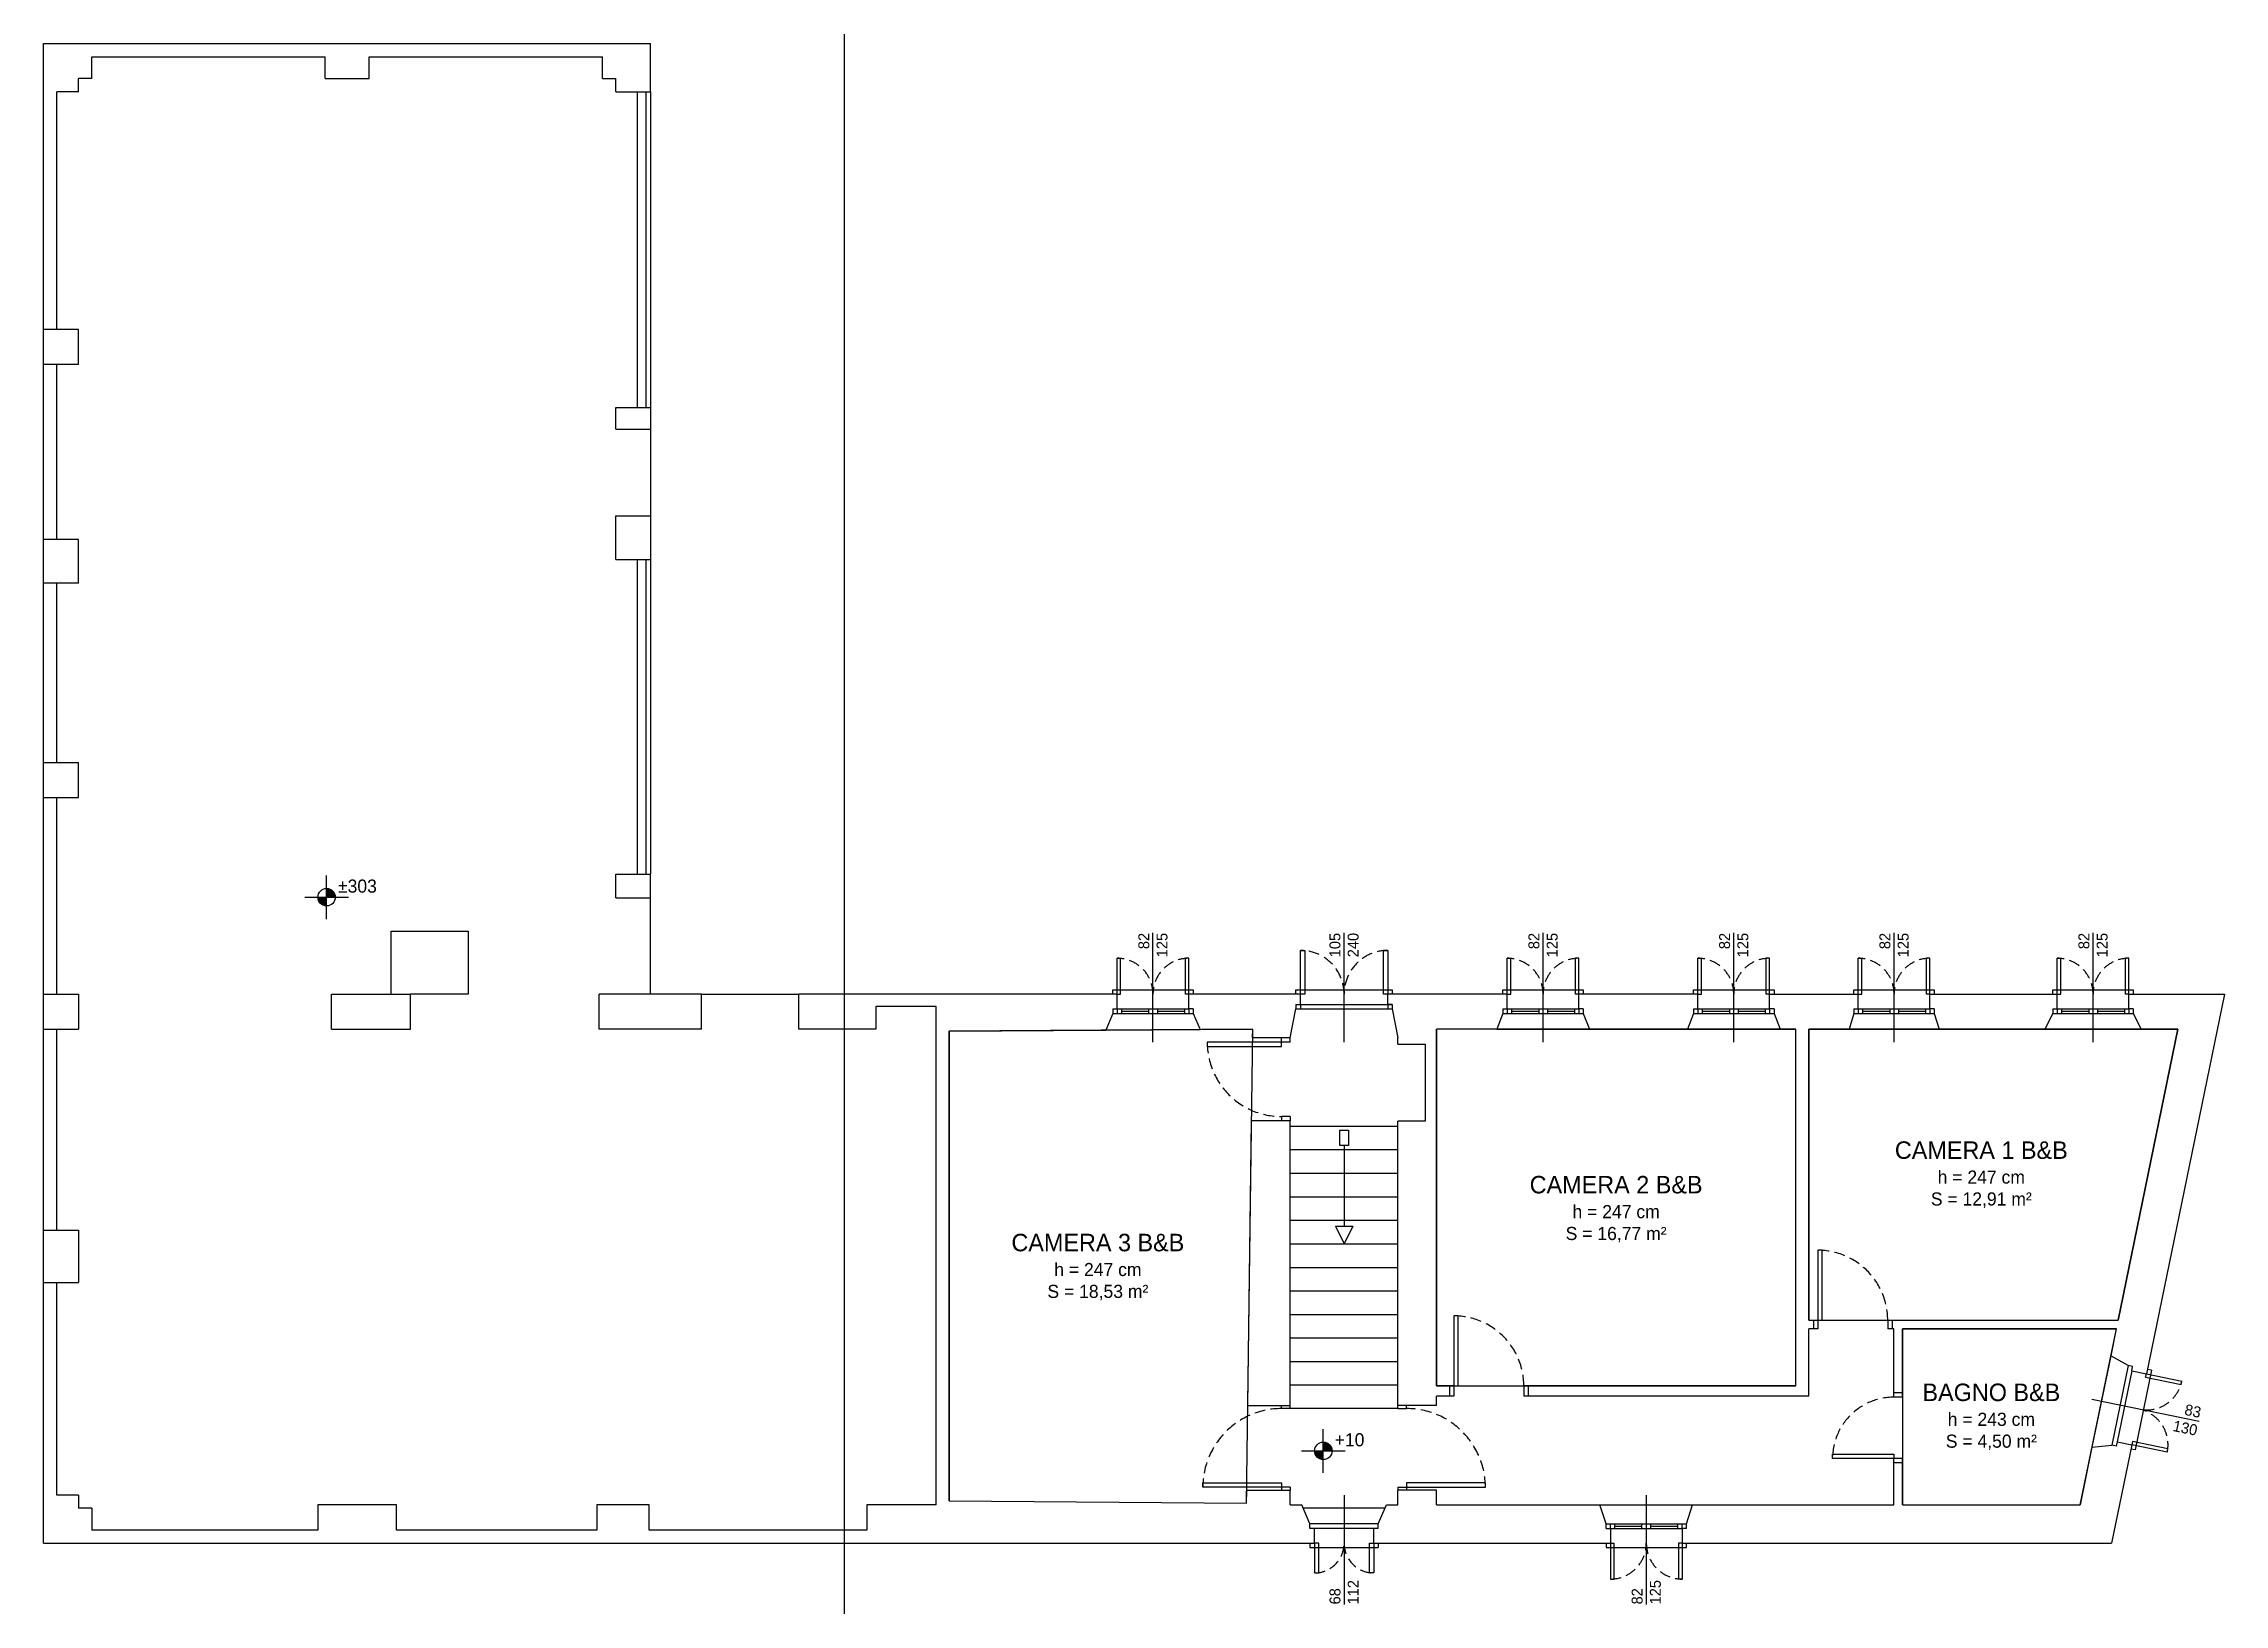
# Model space of a CAD drawing. Header units: millimetres. Extents: x 2698 to 9190, y -7457 to 3239.
# Drawn here: x 6697 to 9190, y 135 to 1920 of the extents above; entities that cross this region are included whole.
import ezdxf

# ---------------------------------------------------------------- set-up
doc = ezdxf.new("R2010")
doc.units = ezdxf.units.MM
doc.header["$LTSCALE"] = 100
doc.linetypes.add('HIDDEN', pattern=[0.375, 0.25, -0.125])
doc.layers.add('_SUP', color=190, linetype='Continuous', plot=False)
for name, color, linetype in [('INF', 6, 'Continuous'), ('Interni F', 3, 'Continuous'), ('PROS', 9, 'Continuous'), ('Quote', 3, 'Continuous'), ('SEZ', 4, 'Continuous'), ('Testi', 3, 'Continuous')]:
    doc.layers.add(name, color=color, linetype=linetype)
doc.styles.add('CENTURY', font='GOTHIC.TTF')
doc.styles.add('T_ESE_q100', font='', dxfattribs={"height": 15})
doc.styles.get('T_ESE_q100').set_extended_font_data('Bahnschrift Light')

msp = doc.modelspace()

# ---------------------------------------------------------------- texts
at = {"layer": 'Quote', "char_height": 12.5, "style": 'CENTURY'}
for s, insert, attachment_point, rotation in [('82\\P\\pxqr;125', (7965.2, 902.5), 6, 90), ('105\\P\\pxqr;240', (8183.7, 902.5), 6, 90), ('82\\P\\pxqr;125', (8411.2, 902.5), 6, 90), ('82\\P\\pxqr;125', (8629.2, 902.5), 6, 90), ('82\\P\\pxqr;125', (8812.5, 902.5), 6, 90), ('82\\P\\pxqr;125', (9040, 902.5), 6, 90), ('\\pxqr;83\\P130', (9161.1, 343.6), 6, 348.3843), ('68\\P112', (8183.7, 134.5), 4, 90), ('82\\P125', (8529.2, 134.5), 4, 90)]:
    msp.add_mtext(s, dxfattribs=dict(at, insert=insert, attachment_point=attachment_point, rotation=rotation))
at = {"layer": 'Testi'}
for s, insert, char_height, attachment_point, style in [('\\A1;\\pxql;±303', (7033.4, 948.3), 15, 7, 'T_ESE_q100'), ('{\\H1.6x;CAMERA 1 B&B\\H0.62498x;\\P\\H1.20005x;h = 247 cm\\PS = 12,91 m²}', (8912.2, 626), 12.5, 5, 'CENTURY'), ('{\\H1.6x;CAMERA 2 B&B\\H0.62498x;\\P\\H1.20005x;h = 247 cm\\PS = 16,77 m²}', (8494.7, 586.5), 12.5, 5, 'CENTURY'), ('{\\H1.6x;CAMERA 3 B&B\\H0.62498x;\\P\\H1.20005x;h = 247 cm\\PS = 18,53 m²}', (7902.2, 520.3), 12.5, 5, 'CENTURY'), ('{\\H1.6x;BAGNO B&B\\H0.62498x;\\P\\H1.20005x;h = 243 cm\\PS = 4,50 m²}', (8923.7, 349), 12.5, 5, 'CENTURY'), ('\\A1;\\pxql;+10', (8172.9, 315.1), 15, 7, 'T_ESE_q100')]:
    msp.add_mtext(s, dxfattribs=dict(at, insert=insert, char_height=char_height, attachment_point=attachment_point, style=style))

# ---------------------------------------------------------------- blocks, each defined once
blk = doc.blocks.new('A$C255de93f')
at = {"lineweight": -2}
h = blk.add_hatch(color=0, dxfattribs=at)
h.dxf.hatch_style = 1
h.paths.add_polyline_path([(0, 0), (-10, 0, 0.414214), (0, -10)])
h.paths.add_polyline_path([(0, 10), (0, 0), (10, 0, 0.414214)])
at = {"color": 0, "lineweight": -2}
for p, q in [((0, -25), (0, 25)), ((-25, 0), (25, 0))]:
    blk.add_line(p, q, dxfattribs=at)
blk.add_circle((0, 0), 10, dxfattribs=at)

# ---------------------------------------------------------------- linework, layer by layer
at = {"layer": '_SUP'}
msp.add_xline((7612.7, -2310.7), (0, 1), dxfattribs=at)
for points in [[(7732.2, 790), (7732.2, 253), (8072.2, 250.5), (8079.2, 792.5)], [(8700.2, 792.5), (8289.2, 792.5), (8289.2, 384.5), (8700.2, 384.5)], [(8715.2, 792.5), (8715.2, 459.5), (9068.5, 459.5), (9137, 792.5)], [(8822.2, 248.5), (9025.2, 248.5), (9066.6, 449.5), (8822.2, 449.5)]]:
    msp.add_lwpolyline(points, close=True, dxfattribs=at)
at = {"layer": 'INF'}
for p, q in [((7390.9, 1864.5), (7390.9, 1503.5)), ((7390.9, 1478.5), (7390.9, 1379.5)), ((7390.9, 1329.5), (7390.9, 969.5)), ((7390.9, 832.5), (7390.9, 942.5)), ((7094.2, 832.5), (7094.2, 904.5)), ((7094.2, 904.5), (7182.2, 904.5)), ((7182.2, 904.5), (7182.2, 832.5)), ((7965.2, 777.5), (7965.2, 902.5)), ((8183.7, 777.5), (8183.7, 902.5)), ((8411.2, 777.5), (8411.2, 902.5)), ((8629.2, 777.5), (8629.2, 902.5)), ((8812.5, 777.5), (8812.5, 902.5)), ((9040, 777.5), (9040, 902.5)), ((7182.2, 832.5), (7116.2, 832.5)), ((7449.2, 832.5), (7560.2, 832.5)), ((7919.2, 832.5), (7919.2, 837.5)), ((7919.2, 837.5), (8011.2, 837.5)), ((8011.2, 837.5), (8011.2, 832.5)), ((8128.7, 832.5), (8128.7, 837.5)), ((8128.7, 837.5), (8238.7, 837.5)), ((8238.7, 837.5), (8238.7, 832.5)), ((8365.2, 832.5), (8365.2, 837.5)), ((8365.2, 837.5), (8457.2, 837.5)), ((8457.2, 837.5), (8457.2, 832.5)), ((8583.2, 832.5), (8583.2, 837.5)), ((8583.2, 837.5), (8675.2, 837.5)), ((8675.2, 837.5), (8675.2, 832.5)), ((8766.5, 832.5), (8766.5, 837.5)), ((8766.5, 837.5), (8858.5, 837.5)), ((8858.5, 837.5), (8858.5, 832.5)), ((8994, 832.5), (8994, 837.5)), ((8994, 837.5), (9086, 837.5)), ((9086, 837.5), (9086, 832.5)), ((7919.2, 810.5), (8011.2, 810.5)), ((7924.2, 815.5), (7924.2, 810.5)), ((7924.2, 815.5), (8006.2, 815.5)), ((7929.2, 815.5), (7929.2, 810.5)), ((7960.2, 815.5), (7960.2, 810.5)), ((7970.2, 815.5), (7970.2, 810.5)), ((8001.2, 815.5), (8001.2, 810.5)), ((8006.2, 815.5), (8006.2, 810.5)), ((8128.7, 815.5), (8238.7, 815.5)), ((8133.7, 820.5), (8233.7, 820.5)), ((8133.7, 820.5), (8133.7, 815.5)), ((8233.7, 820.5), (8233.7, 815.5)), ((8365.2, 810.5), (8457.2, 810.5)), ((8370.2, 815.5), (8370.2, 810.5)), ((8370.2, 815.5), (8452.2, 815.5)), ((8375.2, 815.5), (8375.2, 810.5)), ((8406.2, 815.5), (8406.2, 810.5)), ((8416.2, 815.5), (8416.2, 810.5)), ((8447.2, 815.5), (8447.2, 810.5)), ((8452.2, 815.5), (8452.2, 810.5)), ((8583.2, 810.5), (8675.2, 810.5)), ((8588.2, 815.5), (8588.2, 810.5)), ((8588.2, 815.5), (8670.2, 815.5)), ((8593.2, 815.5), (8593.2, 810.5)), ((8624.2, 815.5), (8624.2, 810.5)), ((8634.2, 815.5), (8634.2, 810.5)), ((8665.2, 815.5), (8665.2, 810.5)), ((8670.2, 815.5), (8670.2, 810.5)), ((8766.5, 810.5), (8858.5, 810.5)), ((8771.5, 815.5), (8771.5, 810.5)), ((8771.5, 815.5), (8853.5, 815.5)), ((8776.5, 815.5), (8776.5, 810.5)), ((8807.5, 815.5), (8807.5, 810.5)), ((8817.5, 815.5), (8817.5, 810.5)), ((8848.5, 815.5), (8848.5, 810.5)), ((8853.5, 815.5), (8853.5, 810.5)), ((8994, 810.5), (9086, 810.5)), ((8999, 815.5), (8999, 810.5)), ((8999, 815.5), (9081, 815.5)), ((9004, 815.5), (9004, 810.5)), ((9035, 815.5), (9035, 810.5)), ((9045, 815.5), (9045, 810.5)), ((9076, 815.5), (9076, 810.5)), ((9081, 815.5), (9081, 810.5)), ((7911.2, 791.3), (8019.2, 792.1)), ((8112.2, 777.5), (8112.2, 782.5)), ((8122.2, 777.5), (8112.2, 777.5)), ((8122.2, 777.5), (8122.2, 782.5)), ((8358.2, 792.5), (8464.2, 792.5)), ((8576.2, 792.5), (8682.2, 792.5)), ((8761, 792.5), (8864, 792.5)), ((8985, 792.5), (9095, 792.5)), ((8122.2, 692.5), (8112.2, 692.5)), ((8112.2, 692.5), (8112.2, 687.5)), ((8122.2, 692.5), (8122.2, 687.5)), ((8122.2, 681.5), (8245.2, 681.5)), ((8122.2, 654.6), (8245.2, 654.6)), ((8183.7, 659.3), (8183.7, 567)), ((8122.2, 627.7), (8245.2, 627.7)), ((8122.2, 600.8), (8245.2, 600.8)), ((8122.2, 573.9), (8245.2, 573.9)), ((8173.7, 567), (8193.7, 567)), ((8173.7, 567), (8183.7, 547)), ((8193.7, 567), (8183.7, 547)), ((8122.2, 547), (8245.2, 547)), ((8122.2, 520), (8245.2, 520)), ((8122.2, 493.1), (8245.2, 493.1)), ((8122.2, 466.2), (8245.2, 466.2)), ((8720.2, 459.5), (8725.2, 459.5)), ((8725.2, 449.5), (8720.2, 449.5)), ((8725.2, 459.5), (8725.2, 449.5)), ((8805.2, 459.5), (8805.2, 449.5)), ((8805.2, 459.5), (8810.2, 459.5)), ((8810.2, 449.5), (8805.2, 449.5)), ((8122.2, 439.3), (8245.2, 439.3)), ((8122.2, 412.4), (8245.2, 412.4)), ((9060.2, 419), (9038.6, 314.2)), ((9080.3, 407.7), (9061.6, 316.6)), ((9084.2, 401.8), (9067.5, 320.5)), ((9106.8, 402.3), (9088, 311.2)), ((9106.8, 402.3), (9101.9, 403.3)), ((8122.2, 385.5), (8245.2, 385.5)), ((8309.2, 384.5), (8304.2, 384.5)), ((8309.2, 384.5), (8309.2, 372.5)), ((8389.2, 384.5), (8389.2, 372.5)), ((8394.2, 384.5), (8389.2, 384.5)), ((8812.2, 371.5), (8812.2, 376.5)), ((8822.2, 371.5), (8822.2, 376.5)), ((8112.2, 358.5), (8112.2, 362)), ((8122.2, 358.5), (8112.2, 358.5)), ((8122.2, 358.5), (8122.2, 362)), ((8245.2, 358.5), (8122.2, 358.5)), ((8245.2, 358.5), (8245.2, 362)), ((8245.2, 358.5), (8255.2, 358.5)), ((8255.2, 358.5), (8255.2, 362)), ((8309.2, 372.5), (8304.2, 372.5)), ((8394.2, 372.5), (8389.2, 372.5)), ((8822.2, 371.5), (8812.2, 371.5)), ((9161.1, 343.6), (9038.6, 368.8)), ((8822.2, 301.5), (8812.2, 301.5)), ((8812.2, 296.5), (8812.2, 301.5)), ((8822.2, 296.5), (8822.2, 301.5)), ((9088, 311.2), (9083.1, 312.2)), ((8122.2, 268.5), (8112.2, 268.5)), ((8112.2, 268.5), (8112.2, 265)), ((8122.2, 268.5), (8122.2, 265)), ((8183.7, 259.5), (8183.7, 134.5)), ((8245.2, 268.5), (8245.2, 265)), ((8245.2, 268.5), (8255.2, 268.5)), ((8255.2, 268.5), (8255.2, 265)), ((8529.2, 259.5), (8529.2, 134.5)), ((8230.4, 244.5), (8136.9, 244.5)), ((8222.7, 226.5), (8144.7, 226.5)), ((8476.2, 248.5), (8582.2, 248.5)), ((8483.2, 226.5), (8575.2, 226.5)), ((8488.2, 221.5), (8488.2, 226.5)), ((8493.2, 221.5), (8493.2, 226.5)), ((8524.2, 221.5), (8524.2, 226.5)), ((8534.2, 221.5), (8534.2, 226.5)), ((8565.2, 221.5), (8565.2, 226.5)), ((8570.2, 221.5), (8570.2, 226.5)), ((8144.7, 204.5), (8144.7, 199.5)), ((8144.7, 199.5), (8222.7, 199.5)), ((8217.7, 221.5), (8149.7, 221.5)), ((8222.7, 204.5), (8222.7, 199.5)), ((8483.2, 204.5), (8483.2, 199.5)), ((8483.2, 199.5), (8575.2, 199.5)), ((8488.2, 221.5), (8570.2, 221.5)), ((8575.2, 199.5), (8575.2, 204.5))]:
    msp.add_line(p, q, dxfattribs=at)
at = {"layer": 'INF', "color": 9}
for p, q in [((7929.2, 813), (7960.2, 813)), ((7970.2, 813), (8001.2, 813)), ((8375.2, 813), (8406.2, 813)), ((8416.2, 813), (8447.2, 813)), ((8593.2, 813), (8624.2, 813)), ((8634.2, 813), (8665.2, 813)), ((8776.5, 813), (8807.5, 813)), ((8817.5, 813), (8848.5, 813)), ((9004, 813), (9035, 813)), ((9045, 813), (9076, 813)), ((8493.2, 224), (8524.2, 224)), ((8534.2, 224), (8565.2, 224))]:
    msp.add_line(p, q, dxfattribs=at)
at = {"layer": 'INF'}
for points in [[(8112.2, 777.5), (8027.2, 777.5), (8027.2, 772.5), (8112.2, 772.5)], [(8178.7, 676.8), (8188.7, 676.8), (8188.7, 659.3), (8178.7, 659.3)], [(8725.2, 459.5), (8730.2, 459.5), (8730.2, 539.5), (8725.2, 539.5)], [(8309.2, 384.5), (8314.2, 384.5), (8314.2, 464.5), (8309.2, 464.5)], [(8812.2, 301.5), (8742.2, 301.5), (8742.2, 306.5), (8812.2, 306.5)], [(8112.2, 268.5), (8022.2, 268.5), (8022.2, 273.5), (8112.2, 273.5)], [(8255.2, 268.5), (8345.2, 268.5), (8345.2, 273.5), (8255.2, 273.5)]]:
    msp.add_lwpolyline(points, close=True, dxfattribs=at)
at = {"layer": 'Interni F'}
for p, q in [((7924.2, 832.5), (7924.2, 873.5)), ((7924.2, 873.5), (7928.2, 873.5)), ((7928.2, 832.5), (7928.2, 873.5)), ((8002.2, 832.5), (8002.2, 873.5)), ((8006.2, 873.5), (8002.2, 873.5)), ((8006.2, 832.5), (8006.2, 873.5)), ((8370.2, 832.5), (8370.2, 873.5)), ((8370.2, 873.5), (8374.2, 873.5)), ((8374.2, 832.5), (8374.2, 873.5)), ((8448.2, 832.5), (8448.2, 873.5)), ((8452.2, 873.5), (8448.2, 873.5)), ((8452.2, 832.5), (8452.2, 873.5)), ((8588.2, 832.5), (8588.2, 873.5)), ((8588.2, 873.5), (8592.2, 873.5)), ((8592.2, 832.5), (8592.2, 873.5)), ((8666.2, 832.5), (8666.2, 873.5)), ((8670.2, 873.5), (8666.2, 873.5)), ((8670.2, 832.5), (8670.2, 873.5)), ((8771.5, 832.5), (8771.5, 873.5)), ((8771.5, 873.5), (8775.5, 873.5)), ((8775.5, 832.5), (8775.5, 873.5)), ((8849.5, 832.5), (8849.5, 873.5)), ((8853.5, 873.5), (8849.5, 873.5)), ((8853.5, 832.5), (8853.5, 873.5)), ((8999, 832.5), (8999, 873.5)), ((8999, 873.5), (9003, 873.5)), ((9003, 832.5), (9003, 873.5)), ((9077, 832.5), (9077, 873.5)), ((9081, 873.5), (9077, 873.5)), ((9081, 832.5), (9081, 873.5)), ((7924.2, 832.5), (7928.2, 832.5)), ((8006.2, 832.5), (8002.2, 832.5)), ((8370.2, 832.5), (8374.2, 832.5)), ((8452.2, 832.5), (8448.2, 832.5)), ((8588.2, 832.5), (8592.2, 832.5)), ((8670.2, 832.5), (8666.2, 832.5)), ((8771.5, 832.5), (8775.5, 832.5)), ((8853.5, 832.5), (8849.5, 832.5)), ((8999, 832.5), (9003, 832.5)), ((9081, 832.5), (9077, 832.5)), ((9100.1, 394.4), (9100.9, 398.4)), ((9100.1, 394.4), (9140.7, 386.1)), ((9100.9, 398.4), (9141.5, 390)), ((9140.7, 386.1), (9141.5, 390)), ((9085, 321), (9084.2, 317.1)), ((9124.8, 308.7), (9084.2, 317.1)), ((9125.6, 312.6), (9085, 321)), ((9124.8, 308.7), (9125.6, 312.6)), ((8488.2, 204.5), (8488.2, 163.5)), ((8488.2, 204.5), (8492.2, 204.5)), ((8492.2, 204.5), (8492.2, 163.5)), ((8566.2, 204.5), (8566.2, 163.5)), ((8570.2, 204.5), (8566.2, 204.5)), ((8570.2, 204.5), (8570.2, 163.5)), ((8488.2, 163.5), (8492.2, 163.5)), ((8570.2, 163.5), (8566.2, 163.5))]:
    msp.add_line(p, q, dxfattribs=at)
for points in [[(8133.7, 832.5), (8133.7, 882.5), (8138.7, 882.5), (8138.7, 832.5)], [(8228.7, 832.5), (8228.7, 882.5), (8233.7, 882.5), (8233.7, 832.5)], [(8149.7, 204.5), (8149.7, 170.5), (8154.7, 170.5), (8154.7, 204.5)], [(8217.7, 204.5), (8217.7, 170.5), (8212.7, 170.5), (8212.7, 204.5)]]:
    msp.add_lwpolyline(points, close=True, dxfattribs=at)
at = {"layer": 'Interni F', "linetype": 'HIDDEN', "ltscale": 0.5}
for centre, radius, start, end in [((7924.2, 832.5), 41, 0, 90), ((8006.2, 832.5), 41, 90, 180), ((8133.7, 832.5), 50, 0, 90), ((8233.7, 832.5), 50, 90, 180), ((8370.2, 832.5), 41, 0, 90), ((8452.2, 832.5), 41, 90, 180), ((8588.2, 832.5), 41, 0, 90), ((8670.2, 832.5), 41, 90, 180), ((8771.5, 832.5), 41, 0, 90), ((8853.5, 832.5), 41, 90, 180), ((8999, 832.5), 41, 0, 90), ((9081, 832.5), 41, 90, 180), ((8112.2, 777.5), 85, 180, 270), ((8725.2, 459.5), 80, 0, 90), ((8309.2, 384.5), 80, 0, 90), ((9100.9, 398.4), 41.5, 265.3042, 348.3843), ((8112.2, 268.5), 90, 90, 180), ((8255.2, 268.5), 90, 0, 90), ((8812.2, 301.5), 70, 90, 180), ((9084.2, 317.1), 41.5, 348.3843, 71.4644), ((8149.7, 204.5), 34, 270, 0), ((8217.7, 204.5), 34, 180, 270), ((8488.2, 204.5), 41, 270, 0), ((8570.2, 204.5), 41, 180, 270)]:
    msp.add_arc(centre, radius, start, end, dxfattribs=at)
at = {"layer": 'PROS'}
for p, q in [((7375.9, 1503.5), (7375.9, 1864.5)), ((7385.9, 1503.5), (7385.9, 1864.5)), ((7375.9, 969.5), (7375.9, 1329.5)), ((7385.9, 969.5), (7385.9, 1329.5))]:
    msp.add_line(p, q, dxfattribs=at)
at = {"layer": 'SEZ'}
for p, q in [((6696.9, 204.5), (6696.9, 1919.5)), ((6696.9, 1919.5), (7390.9, 1919.5)), ((6751.9, 1904.5), (7018.9, 1904.5)), ((6751.9, 1879.5), (6751.9, 1904.5)), ((7018.9, 1879.5), (7018.9, 1904.5)), ((7068.9, 1904.5), (7335.9, 1904.5)), ((7068.9, 1879.5), (7068.9, 1904.5)), ((7335.9, 1879.5), (7335.9, 1904.5)), ((7390.9, 1864.5), (7390.9, 1919.5)), ((6736.9, 1864.5), (6736.9, 1879.5)), ((6751.9, 1879.5), (6736.9, 1879.5)), ((7018.9, 1879.5), (7068.9, 1879.5)), ((7335.9, 1879.5), (7350.9, 1879.5)), ((7350.9, 1864.5), (7350.9, 1879.5)), ((6736.9, 1864.5), (6711.9, 1864.5)), ((6711.9, 1592.5), (6711.9, 1864.5)), ((7350.9, 1864.5), (7390.9, 1864.5)), ((6736.9, 1592.5), (6696.9, 1592.5)), ((6736.9, 1552.5), (6736.9, 1592.5)), ((6736.9, 1552.5), (6696.9, 1552.5)), ((6711.9, 1352.5), (6711.9, 1552.5)), ((7350.9, 1503.5), (7390.9, 1503.5)), ((7350.9, 1478.5), (7350.9, 1503.5)), ((7390.9, 1503.5), (7390.9, 1478.5)), ((7350.9, 1478.5), (7390.9, 1478.5)), ((7350.9, 1379.5), (7390.9, 1379.5)), ((7350.9, 1329.5), (7350.9, 1379.5)), ((7390.9, 1379.5), (7390.9, 1329.5)), ((6736.9, 1352.5), (6696.9, 1352.5)), ((6736.9, 1302.5), (6736.9, 1352.5)), ((7350.9, 1329.5), (7390.9, 1329.5)), ((6736.9, 1302.5), (6696.9, 1302.5)), ((6711.9, 1097.5), (6711.9, 1302.5)), ((6696.9, 1097.5), (6736.9, 1097.5)), ((6736.9, 1057.5), (6736.9, 1097.5)), ((6696.9, 1057.5), (6736.9, 1057.5)), ((6711.9, 832.5), (6711.9, 1057.5)), ((7350.9, 942.5), (7350.9, 969.5)), ((7350.9, 969.5), (7390.9, 969.5)), ((7390.9, 942.5), (7390.9, 969.5)), ((7350.9, 942.5), (7390.9, 942.5)), ((6696.9, 832.5), (6736.9, 832.5)), ((6736.9, 832.5), (6736.9, 792.5)), ((7026.2, 792.5), (7026.2, 832.5)), ((7026.2, 832.5), (7116.2, 832.5)), ((7116.2, 792.5), (7116.2, 832.5)), ((7449.2, 832.5), (7332.2, 832.5)), ((7332.2, 792.5), (7332.2, 832.5)), ((7449.2, 792.5), (7449.2, 832.5)), ((7924.2, 832.5), (7560.2, 832.5)), ((7560.2, 792.5), (7560.2, 832.5)), ((7924.2, 815.5), (7924.2, 832.5)), ((8133.7, 832.5), (8006.2, 832.5)), ((8006.2, 815.5), (8006.2, 832.5)), ((8133.7, 820.5), (8133.7, 832.5)), ((8370.2, 832.5), (8233.7, 832.5)), ((8233.7, 820.5), (8233.7, 832.5)), ((8370.2, 815.5), (8370.2, 832.5)), ((8588.2, 832.5), (8452.2, 832.5)), ((8452.2, 815.5), (8452.2, 832.5)), ((8588.2, 815.5), (8588.2, 832.5)), ((8670.2, 832.5), (8771.5, 832.5)), ((8670.2, 815.5), (8670.2, 832.5)), ((8771.5, 815.5), (8771.5, 832.5)), ((8853.5, 815.5), (8853.5, 832.5)), ((8853.5, 832.5), (8999, 832.5)), ((8999, 815.5), (8999, 832.5)), ((9081, 832.5), (9190.1, 832.5)), ((9081, 815.5), (9081, 832.5)), ((9190.1, 832.5), (9100.9, 398.4)), ((7717.2, 818.5), (7648.2, 818.5)), ((7648.2, 818.5), (7648.2, 792.5)), ((7717.2, 248.5), (7717.2, 818.5)), ((7919.2, 810.5), (7911.2, 791.3)), ((7919.2, 815.5), (7924.2, 815.5)), ((7919.2, 815.5), (7919.2, 810.5)), ((8011.2, 815.5), (8006.2, 815.5)), ((8011.2, 815.5), (8011.2, 810.5)), ((8011.2, 810.5), (8019.2, 792.1)), ((8122.2, 782.5), (8128.7, 815.5)), ((8128.7, 820.5), (8133.7, 820.5)), ((8128.7, 820.5), (8128.7, 815.5)), ((8233.7, 820.5), (8238.7, 820.5)), ((8238.7, 820.5), (8233.7, 820.5)), ((8238.7, 820.5), (8238.7, 815.5)), ((8238.7, 815.5), (8245.2, 782.5)), ((8365.2, 810.5), (8358.2, 792.5)), ((8365.2, 815.5), (8370.2, 815.5)), ((8365.2, 815.5), (8365.2, 810.5)), ((8457.2, 815.5), (8452.2, 815.5)), ((8457.2, 815.5), (8457.2, 810.5)), ((8457.2, 810.5), (8464.2, 792.5)), ((8583.2, 810.5), (8576.2, 792.5)), ((8583.2, 815.5), (8588.2, 815.5)), ((8583.2, 815.5), (8583.2, 810.5)), ((8675.2, 815.5), (8670.2, 815.5)), ((8675.2, 815.5), (8675.2, 810.5)), ((8675.2, 810.5), (8682.2, 792.5)), ((8766.5, 810.5), (8761, 792.5)), ((8766.5, 815.5), (8771.5, 815.5)), ((8766.5, 815.5), (8766.5, 810.5)), ((8858.5, 815.5), (8853.5, 815.5)), ((8858.5, 815.5), (8858.5, 810.5)), ((8858.5, 810.5), (8864, 792.5)), ((8994, 810.5), (8985, 792.5)), ((8994, 815.5), (8999, 815.5)), ((8994, 815.5), (8994, 810.5)), ((9086, 815.5), (9081, 815.5)), ((9086, 815.5), (9086, 810.5)), ((9086, 810.5), (9095, 792.5)), ((6696.9, 792.5), (6736.9, 792.5)), ((6711.9, 562.5), (6711.9, 792.5)), ((7026.2, 792.5), (7116.2, 792.5)), ((7449.2, 792.5), (7332.2, 792.5)), ((7648.2, 792.5), (7560.2, 792.5)), ((7732.2, 790), (7911.2, 791.3)), ((7732.2, 253), (7732.2, 790)), ((8019.2, 792.1), (8079.2, 792.5)), ((8079, 782.5), (8079.2, 792.5)), ((8122.2, 782.5), (8079, 782.5)), ((8245.2, 775.1), (8245.2, 782.5)), ((8245.2, 775.1), (8276.2, 775.1)), ((8276.2, 775.1), (8276.2, 687.1)), ((8289.2, 384.5), (8289.2, 792.5)), ((8358.2, 792.5), (8289.2, 792.5)), ((8464.2, 792.5), (8576.2, 792.5)), ((8682.2, 792.5), (8700.2, 792.5)), ((8700.2, 384.5), (8700.2, 792.5)), ((8715.2, 792.5), (8761, 792.5)), ((8715.2, 459.5), (8715.2, 792.5)), ((8864, 792.5), (8985, 792.5)), ((9137, 792.5), (9068.5, 459.5)), ((9095, 792.5), (9137, 792.5)), ((8073.6, 362), (8077.8, 687.5)), ((8122.2, 687.5), (8077.8, 687.5)), ((8122.2, 362), (8122.2, 687.5)), ((8245.2, 362), (8245.2, 687.1)), ((8276.2, 687.1), (8245.2, 687.1)), ((6696.9, 562.5), (6736.9, 562.5)), ((6736.9, 562.5), (6736.9, 502.5)), ((6696.9, 502.5), (6736.9, 502.5)), ((6711.9, 259.5), (6711.9, 502.5)), ((8715.2, 459.5), (8720.2, 459.5)), ((8715.2, 372.5), (8715.2, 449.5)), ((8720.2, 449.5), (8715.2, 449.5)), ((8720.2, 459.5), (8720.2, 449.5)), ((8810.2, 459.5), (8810.2, 449.5)), ((8810.2, 459.5), (9068.5, 459.5)), ((8812.2, 449.5), (8810.2, 449.5)), ((8812.2, 376.5), (8812.2, 449.5)), ((8822.2, 449.5), (9066.6, 449.5)), ((8822.2, 376.5), (8822.2, 449.5)), ((9066.5, 449.5), (9060.2, 419)), ((9080.3, 407.7), (9060.2, 419)), ((9085.2, 406.7), (9080.3, 407.7)), ((9084.2, 401.8), (9085.2, 406.7)), ((9084.2, 401.8), (9100.9, 398.4)), ((8304.2, 384.5), (8289.2, 384.5)), ((8304.2, 384.5), (8304.2, 372.5)), ((8700.2, 384.5), (8394.2, 384.5)), ((8394.2, 384.5), (8394.2, 372.5)), ((8822.2, 376.5), (8812.2, 376.5)), ((8073.6, 362), (8122.2, 362)), ((8289.2, 362), (8245.2, 362)), ((8304.2, 372.5), (8289.2, 372.5)), ((8289.2, 362), (8289.2, 372.5)), ((8715.2, 372.5), (8394.2, 372.5)), ((9038.6, 314.2), (9025.2, 248.5)), ((9038.6, 314.2), (9061.6, 316.6)), ((9084.2, 317.1), (9061, 204.5)), ((9066.5, 315.6), (9061.6, 316.6)), ((9067.5, 320.5), (9066.5, 315.6)), ((9067.5, 320.5), (9084.2, 317.1)), ((8812.2, 248.5), (8812.2, 296.5)), ((8822.2, 296.5), (8812.2, 296.5)), ((8822.2, 248.5), (8822.2, 296.5)), ((6736.9, 259.5), (6711.9, 259.5)), ((6736.9, 259.5), (6736.9, 244.5)), ((7732.2, 253), (8072.2, 250.5)), ((8072.2, 250.5), (8072.4, 265)), ((8072.4, 265), (8122.2, 265)), ((8122.2, 248.5), (8122.2, 265)), ((8245.2, 248.5), (8245.2, 265)), ((8289.2, 265), (8245.2, 265)), ((8289.2, 248.5), (8289.2, 265)), ((6751.9, 244.5), (6736.9, 244.5)), ((6751.9, 244.5), (6751.9, 219.5)), ((7100.2, 248.5), (7010.2, 248.5)), ((7010.2, 248.5), (7010.2, 219.5)), ((7100.2, 219.5), (7100.2, 248.5)), ((7329.2, 248.5), (7329.2, 219.5)), ((7389.2, 248.5), (7329.2, 248.5)), ((7389.2, 219.5), (7389.2, 248.5)), ((7717.2, 248.5), (7638.2, 248.5)), ((7638.2, 248.5), (7638.2, 219.5)), ((8122.2, 248.5), (8135.2, 248.5)), ((8144.7, 226.5), (8135.2, 248.5)), ((8144.7, 221.5), (8144.7, 226.5)), ((8222.7, 226.5), (8232.2, 248.5)), ((8222.7, 221.5), (8222.7, 226.5)), ((8232.2, 248.5), (8245.2, 248.5)), ((8289.2, 248.5), (8476.2, 248.5)), ((8483.2, 226.5), (8476.2, 248.5)), ((8483.2, 221.5), (8483.2, 226.5)), ((8575.2, 226.5), (8582.2, 248.5)), ((8575.2, 221.5), (8575.2, 226.5)), ((8582.2, 248.5), (8812.2, 248.5)), ((8822.2, 248.5), (9025.2, 248.5)), ((6696.9, 204.5), (8149.7, 204.5)), ((7010.2, 219.5), (6751.9, 219.5)), ((7329.2, 219.5), (7100.2, 219.5)), ((7638.2, 219.5), (7389.2, 219.5)), ((8149.7, 221.5), (8144.7, 221.5)), ((8149.7, 204.5), (8149.7, 221.5)), ((8217.7, 204.5), (8217.7, 221.5)), ((8222.7, 221.5), (8217.7, 221.5)), ((8217.7, 204.5), (8488.2, 204.5)), ((8483.2, 221.5), (8488.2, 221.5)), ((8488.2, 221.5), (8488.2, 204.5)), ((8575.2, 221.5), (8570.2, 221.5)), ((8570.2, 221.5), (8570.2, 204.5)), ((8570.2, 204.5), (9061, 204.5))]:
    msp.add_line(p, q, dxfattribs=at)

# ---------------------------------------------------------------- block references
at = {"layer": 'Testi'}
for p in [(7020.4, 943.3), (8159.9, 310.1)]:
    msp.add_blockref('A$C255de93f', p, dxfattribs=at)

msp.set_redraw_order([(e.dxf.handle, doc.entitydb.next_handle()) for e in msp.query("TEXT MTEXT ATTDEF DIMENSION ARC_DIMENSION")])  # texts and dimensions are drawn at this point

doc.saveas('drawing.dxf')
